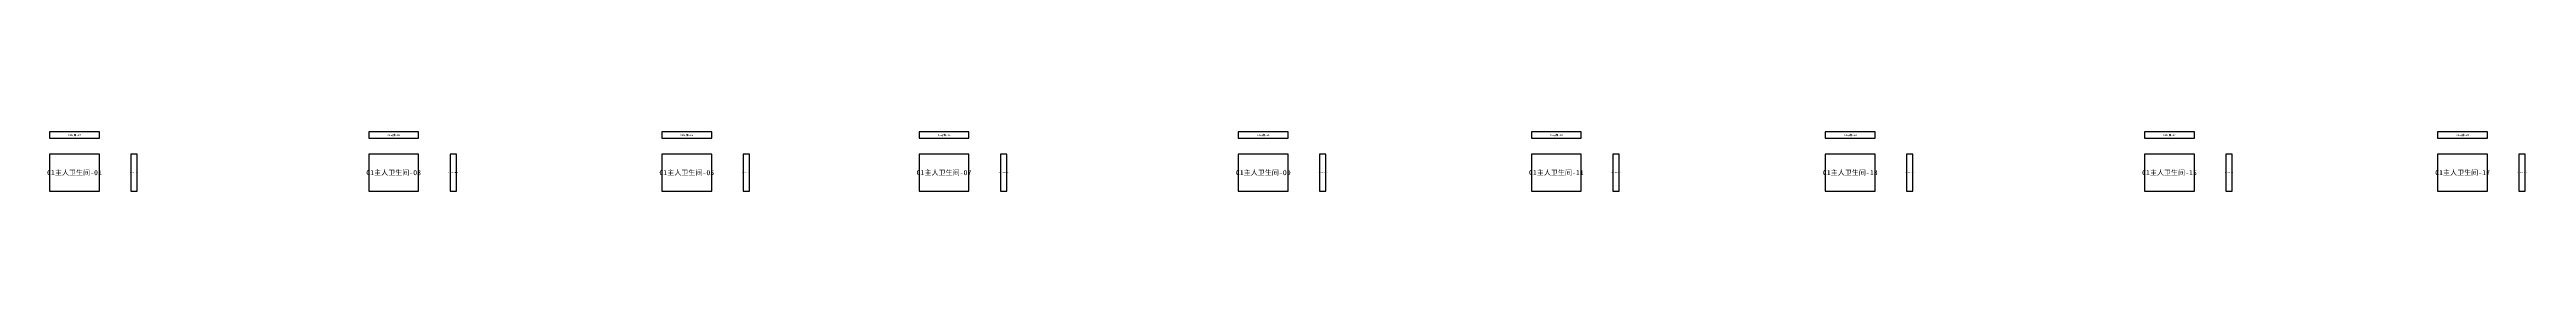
# Model space of a CAD drawing. Header units: inches. Extents: x 44145 to 132907, y -98283 to 21892.
# Drawn here: x 44655 to 84066, y -25151 to -24209 of the extents above; entities that cross this region are included whole.
import ezdxf
from ezdxf.enums import TextEntityAlignment as Align

# ---------------------------------------------------------------- set-up
doc = ezdxf.new("R2010")
doc.units = ezdxf.units.IN
doc.layers.add('NUMBERS', color=7, linetype='Continuous')
doc.layers.add('OUTER', color=7, linetype='Continuous')

msp = doc.modelspace()

# ---------------------------------------------------------------- linework, layer by layer
at = {"layer": 'OUTER'}
for points in [[(44655, -24310), (45449, -24310), (45449, -24209), (44655, -24209), (44655, -24310)], [(49734, -24310), (50528, -24310), (50528, -24209), (49734, -24209), (49734, -24310)], [(54398, -24310), (55192, -24310), (55192, -24209), (54398, -24209), (54398, -24310)], [(58491, -24310), (59285, -24310), (59285, -24209), (58491, -24209), (58491, -24310)], [(63570, -24310), (64364, -24310), (64364, -24209), (63570, -24209), (63570, -24310)], [(68234, -24310), (69028, -24310), (69028, -24209), (68234, -24209), (68234, -24310)], [(72910, -24310), (73704, -24310), (73704, -24209), (72910, -24209), (72910, -24310)], [(77989, -24310), (78783, -24310), (78783, -24209), (77989, -24209), (77989, -24310)], [(82653, -24310), (83447, -24310), (83447, -24209), (82653, -24209), (82653, -24310)], [(44655, -25151), (45449, -25151), (45449, -24562), (44655, -24562), (44655, -25151)], [(45949, -25151), (46050, -25151), (46050, -24562), (45949, -24562), (45949, -25151)], [(49734, -25151), (50528, -25151), (50528, -24562), (49734, -24562), (49734, -25151)], [(51028, -25151), (51129, -25151), (51129, -24562), (51028, -24562), (51028, -25151)], [(54398, -25151), (55192, -25151), (55192, -24562), (54398, -24562), (54398, -25151)], [(55692, -25151), (55793, -25151), (55793, -24562), (55692, -24562), (55692, -25151)], [(58491, -25151), (59285, -25151), (59285, -24562), (58491, -24562), (58491, -25151)], [(59784, -25151), (59886, -25151), (59886, -24562), (59784, -24562), (59784, -25151)], [(63570, -25151), (64364, -25151), (64364, -24562), (63570, -24562), (63570, -25151)], [(64863, -25151), (64965, -25151), (64965, -24562), (64863, -24562), (64863, -25151)], [(68234, -25151), (69028, -25151), (69028, -24562), (68234, -24562), (68234, -25151)], [(69527, -25151), (69629, -25151), (69629, -24562), (69527, -24562), (69527, -25151)], [(72910, -25151), (73704, -25151), (73704, -24562), (72910, -24562), (72910, -25151)], [(74204, -25151), (74305, -25151), (74305, -24562), (74204, -24562), (74204, -25151)], [(77989, -25151), (78783, -25151), (78783, -24562), (77989, -24562), (77989, -25151)], [(79283, -25151), (79384, -25151), (79384, -24562), (79283, -24562), (79283, -25151)], [(82653, -25151), (83447, -25151), (83447, -24562), (82653, -24562), (82653, -25151)], [(83947, -25151), (84048, -25151), (84048, -24562), (83947, -24562), (83947, -25151)]]:
    msp.add_lwpolyline(points, dxfattribs=at)

# ---------------------------------------------------------------- texts
at = {"layer": 'NUMBERS'}
for s, height, p in [('C1厨房-17', 30, (45052, -24260)), ('C1厨房-18', 30, (50131, -24260)), ('C1厨房-19', 30, (54795, -24260)), ('C1厨房-20', 30, (58888, -24260)), ('C1厨房-21', 30, (63967, -24260)), ('C1厨房-22', 30, (68631, -24260)), ('C1厨房-23', 30, (73307, -24260)), ('C1厨房-24', 30, (78386, -24260)), ('C1厨房-25', 30, (83050, -24260)), ('C1主人卫生间-01', 80, (45052, -24856)), ('C1主人卫生间-03', 80, (50131, -24856)), ('C1主人卫生间-05', 80, (54795, -24856)), ('C1主人卫生间-07', 80, (58888, -24856)), ('C1主人卫生间-09', 80, (63967, -24856)), ('C1主人卫生间-11', 80, (68631, -24856)), ('C1主人卫生间-13', 80, (73307, -24856)), ('C1主人卫生间-15', 80, (78386, -24856)), ('C1主人卫生间-17', 80, (83050, -24856)), ('C1主人卫生间-02', 14.1, (45999, -24856)), ('C1主人卫生间-04', 14.1, (51078, -24856)), ('C1主人卫生间-06', 14.1, (55742, -24856)), ('C1主人卫生间-08', 14.1, (59835, -24856)), ('C1主人卫生间-10', 14.1, (64914, -24856)), ('C1主人卫生间-12', 14.1, (69578, -24856)), ('C1主人卫生间-14', 14.1, (74254, -24856)), ('C1主人卫生间-16', 14.1, (79333, -24856)), ('C1主人卫生间-18', 14.1, (83997, -24856))]:
    msp.add_text(s, height=height, dxfattribs=at).set_placement(p, align=Align.MIDDLE_CENTER)

doc.saveas('drawing.dxf')
